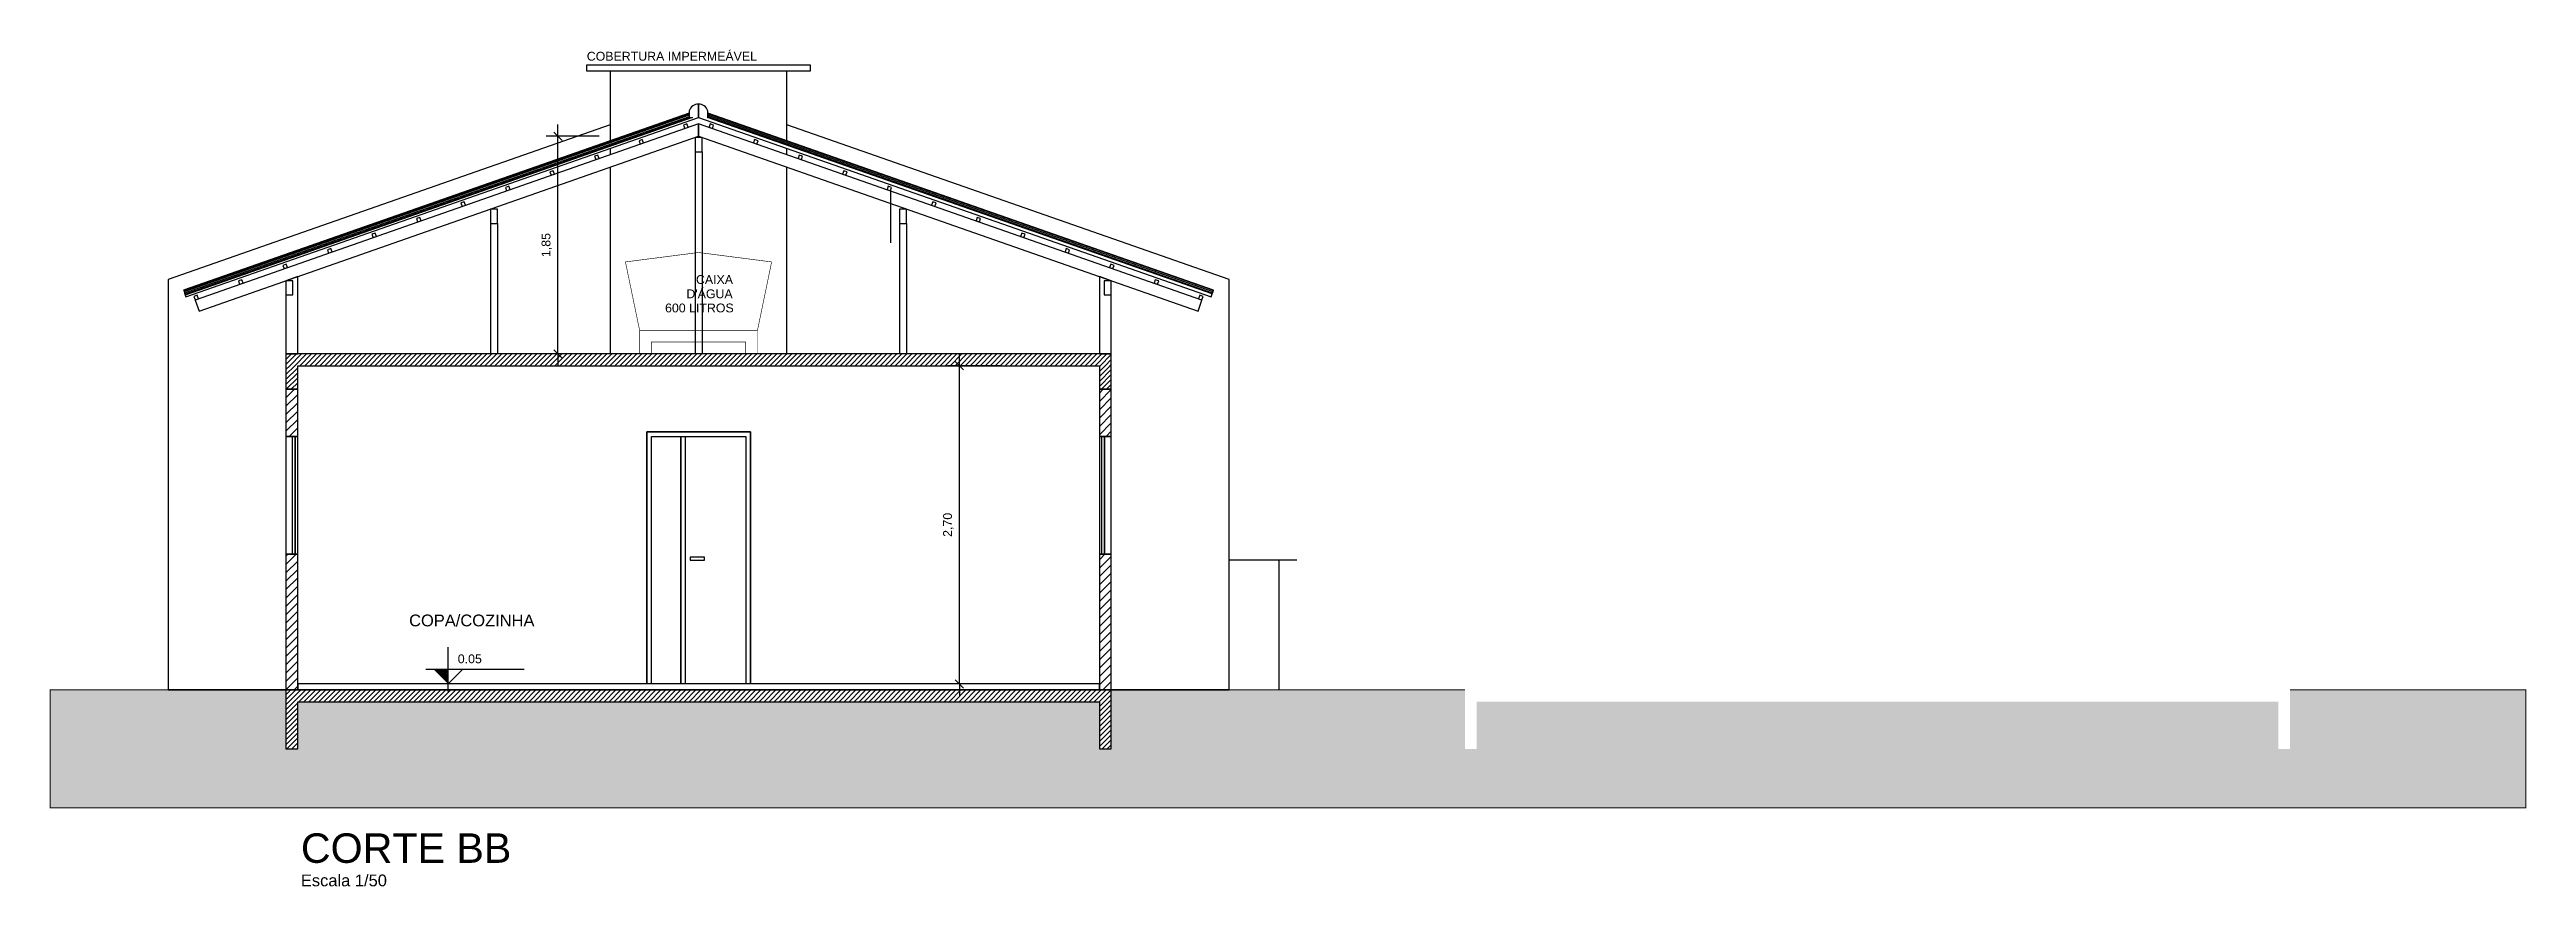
# Model space of a CAD drawing. Header units: metres. Extents: x 49 to 320, y -91 to 27.
# Drawn here: x 63.05 to 84.06, y -10.11 to -3.02 of the extents above; entities that cross this region are included whole.
import ezdxf

# ---------------------------------------------------------------- set-up
doc = ezdxf.new("R2010")
doc.units = ezdxf.units.M
doc.header["$LTSCALE"] = 0.2
doc.linetypes.add('DASHED', pattern=[0.75, 0.5, -0.25])
for name, color, linetype in [('ARQ-___-___-CTA', 240, 'Continuous'), ('ARQ-___-___-LEG', 3, 'Continuous'), ('ARQ-___-___-VST', 9, 'Continuous'), ('ARQ-ALV', 6, 'Continuous'), ('ARQ-ALV-___-HTC', 13, 'Continuous'), ('ARQ-ALV-BXA', 1, 'Continuous'), ('ARQ-COB', 4, 'Continuous'), ('ARQ-CXO', 2, 'Continuous'), ('ARQ-DVI', 1, 'Continuous'), ('ARQ-FOR', 2, 'Continuous'), ('ARQ-LAJ', 12, 'Continuous'), ('ARQ-LAJ-___-HTC', 13, 'Continuous'), ('ARQ-PIS', 2, 'Continuous'), ('ARQ-VIG', 12, 'Continuous'), ('ARQ-VIG-___-HTC', 13, 'Continuous')]:
    doc.layers.add(name, color=color, linetype=linetype)
doc.styles.add('REGUA200', font='arial.ttf')
doc.styles.add('REGUA60', font='arial.ttf')
doc.styles.add('REGUA80', font='arial.ttf')
doc.dimstyles.new('Active3D', dxfattribs={"dimtxt": 1.5, "dimasz": 0.01, "dimexe": 2, "dimexo": 3, "dimgap": 0.98, "dimtad": 1, "dimlfac": -1, "dimrnd": 0.005, "dimzin": 0, "dimtxsty": 'REGUA60', "dimblk": 'COTATR', "dimcen": 4, "dimdle": 4, "dimclrt": 2, "dimadec": 0, "dimazin": 0, "dimtfac": 1, "dimtmove": 2, "dimatfit": 2, "dimfxl": 1, "dimarcsym": 0})
pattern_1 = [(45, (106.151015, -69.59702), (-0.03535534, 0.03535534), [])]
pattern_2 = [(45, (106.151015, -69.597022), (-0.021213203, 0.021213203), [])]

msp = doc.modelspace()

# ---------------------------------------------------------------- texts
at = {"style": 'REGUA60'}
for s, p in [("D'ÁGUA", (68.452, -5.125)), ('CAIXA', (68.533, -5.004)), ('600 LITROS', (68.271, -5.245))]:
    msp.add_text(s, height=0.075, dxfattribs=at).set_placement(p)
at = {"layer": 'ARQ-___-___-LEG'}
for s, height, style, p in [('COBERTURA IMPERMEÁVEL', 0.075, 'REGUA60', (67.607, -3.11)), ('COPA/COZINHA', 0.1, 'REGUA80', (66.1, -7.908))]:
    msp.add_text(s, height=height, dxfattribs=dict(at, style=style)).set_placement(p)

# ---------------------------------------------------------------- blocks, each defined once
blk = doc.blocks.new('Titul1')
at = {"color": 6, "style": 'REGUA200', "width": 1.4}
blk.add_attdef('TITULO', (0, 0), '', height=5, dxfattribs=at)
at = {"color": 0, "style": 'REGUA80', "width": 1.4}
blk.add_attdef('ESCALA', (0, -3.98), '', height=2, dxfattribs=at)
blk = doc.blocks.new('NivelCR')
for p, q in [((0, -1.25), (0, 6.25)), ((-3.75, 2.5), (12.92, 2.5)), ((0, 0), (2.5, 2.5))]:
    blk.add_line(p, q)
blk.add_solid([(-2.5, 2.5), (0, 0), (0, 2.5)])
at = {"color": 0, "linetype": 'ByBlock', "style": 'REGUA60', "width": 1.4}
blk.add_attdef('NIVEL', (1.66, 3.51), '', height=1.5, dxfattribs=at)
blk = doc.blocks.new('COTATR')
at = {"color": 6}
blk.add_line((-71, -71), (71, 71), dxfattribs=at)
at = {"color": 0, "linetype": 'ByBlock'}
blk.add_line((0, 0), (200, 0), dxfattribs=at)
blk = doc.blocks.new('*D787')
at = {"layer": 'ARQ-___-___-CTA', "color": 0, "lineweight": -2, "transparency": 16777216}
for p, q in [((71.118, -5.697), (70.668, -5.697)), ((70.768, -8.397), (70.768, -5.698)), ((71.118, -8.397), (70.668, -8.397))]:
    blk.add_line(p, q, dxfattribs=at)
at = {"layer": 'Defpoints', "color": 0, "transparency": 16777216}
for p in [(70.768, -5.697), (71.268, -5.697), (71.268, -8.397)]:
    blk.add_point(p, dxfattribs=at)
at = {"layer": 'ARQ-___-___-CTA', "color": 0, "lineweight": -2, "transparency": 16777216, "xscale": 0.0005, "yscale": 0.0005, "zscale": 0.0005}
for p, rotation in [((70.768, -5.697), 90), ((70.768, -8.397), 270)]:
    blk.add_blockref('COTATR', p, dxfattribs=dict(at, rotation=rotation))
at = {"layer": 'ARQ-___-___-CTA', "color": 2, "transparency": 16777216, "insert": (70.674, -7.047), "char_height": 0.075, "attachment_point": 5, "rotation": 90, "style": 'REGUA60'}
blk.add_mtext('2,70', dxfattribs=at)
blk = doc.blocks.new('*D788')
at = {"layer": 'ARQ-___-___-CTA', "color": 0, "lineweight": -2, "transparency": 16777216}
for p, q in [((67.712, -3.751), (67.262, -3.751)), ((67.362, -5.597), (67.362, -3.752)), ((67.712, -5.597), (67.262, -5.597))]:
    blk.add_line(p, q, dxfattribs=at)
at = {"layer": 'Defpoints', "color": 0, "transparency": 16777216}
for p in [(67.362, -3.751), (67.862, -3.751), (67.862, -5.597)]:
    blk.add_point(p, dxfattribs=at)
at = {"layer": 'ARQ-___-___-CTA', "color": 0, "lineweight": -2, "transparency": 16777216, "xscale": 0.0005, "yscale": 0.0005, "zscale": 0.0005}
for p, rotation in [((67.362, -3.751), 90), ((67.362, -5.597), 270)]:
    blk.add_blockref('COTATR', p, dxfattribs=dict(at, rotation=rotation))
at = {"layer": 'ARQ-___-___-CTA', "color": 2, "transparency": 16777216, "insert": (67.268, -4.674), "char_height": 0.075, "attachment_point": 5, "rotation": 90, "style": 'REGUA60'}
blk.add_mtext('1,85', dxfattribs=at)

# ---------------------------------------------------------------- dimensions: what is measured, and where the dimension line sits
at = {"layer": 'ARQ-___-___-CTA'}
for base, p1, p2, picture, middle in [((67.362, -3.751), (67.862, -5.597), (67.862, -3.751), '*D788', (67.268, -4.674)), ((70.768, -5.697), (71.268, -8.397), (71.268, -5.697), '*D787', (70.674, -7.047))]:
    dim = msp.add_linear_dim(base=base, p1=p1, p2=p2, angle=90, dimstyle='Active3D', override={"dimscale": 0.05}, dxfattribs=at)
    dim.commit()
    dim.dimension.update_dxf_attribs({"geometry": picture, "text_midpoint": middle})

# ---------------------------------------------------------------- hatches: boundary and pattern name
at = {"layer": 'ARQ-___-___-VST'}
h = msp.add_hatch(dxfattribs=at)
h.set_pattern_fill('SOLO1', color=256, scale=0.3, style=0)
h.set_pattern_definition([(45, (-57.04693, -24.17179), (2e-17, 0.18), [0.12727922, -0.12727922]), (45, (-57.01693, -24.20179), (2e-17, 0.18), [0.12727922, -0.12727922]), (45, (-56.98693, -24.23179), (2e-17, 0.18), [0.12727922, -0.12727922]), (315, (-56.95693, -24.23179), (0.18, -5e-17), [0.12727922, -0.12727922]), (315, (-56.92693, -24.20179), (0.18, -5e-17), [0.12727922, -0.12727922]), (315, (-56.89693, -24.17179), (0.18, -5e-17), [0.12727922, -0.12727922])])
h.paths.add_polyline_path([(75.055, -8.547), (75.055, -8.447), (72.055, -8.447), (72.055, -8.547), (72.055, -8.947), (71.955, -8.947), (71.955, -8.547), (65.155, -8.547), (65.155, -8.947), (65.055, -8.947), (65.055, -8.547), (65.055, -8.447), (64.055, -8.447), (63.055, -8.447), (63.055, -9.447), (83.055, -9.447), (84.055, -9.447), (84.055, -8.447), (82.055, -8.447), (82.055, -8.547), (82.055, -8.947), (81.955, -8.947), (81.955, -8.547), (75.155, -8.547), (75.155, -8.947), (75.055, -8.947)])
at = {"layer": 'ARQ-ALV-___-HTC'}
h = msp.add_hatch(dxfattribs=at)
h.set_pattern_fill('_U', color=256, scale=0.05, angle=45, style=0, pattern_type=0)
h.set_pattern_definition(pattern_1)
h.paths.add_polyline_path([(65.055, -8.447), (65.155, -8.447), (65.155, -7.297), (65.055, -7.297)])
h.paths.add_polyline_path([(65.055, -6.297), (65.155, -6.297), (65.155, -5.897), (65.055, -5.897)])
h = msp.add_hatch(dxfattribs=at)
h.set_pattern_fill('_U', color=256, scale=0.05, angle=45, style=0, pattern_type=0)
h.set_pattern_definition(pattern_1)
h.paths.add_polyline_path([(72.055, -7.297), (71.955, -7.297), (71.955, -8.447), (72.055, -8.447)])
h.paths.add_polyline_path([(71.955, -5.897), (71.955, -6.297), (72.055, -6.297), (72.055, -5.897)])
at = {"layer": 'ARQ-LAJ-___-HTC'}
h = msp.add_hatch(dxfattribs=at)
h.set_pattern_fill('_U', color=256, scale=0.03, angle=45, style=0, pattern_type=0)
h.set_pattern_definition(pattern_2)
h.paths.add_polyline_path([(72.055, -5.597), (65.055, -5.597), (65.055, -5.697), (72.055, -5.697)])
h = msp.add_hatch(dxfattribs=at)
h.set_pattern_fill('_U', color=256, scale=0.03, angle=45, style=0, pattern_type=0)
h.set_pattern_definition(pattern_2)
h.paths.add_polyline_path([(65.055, -8.547), (72.055, -8.547), (72.055, -8.447), (65.055, -8.447)])
at = {"layer": 'ARQ-VIG-___-HTC'}
h = msp.add_hatch(dxfattribs=at)
h.set_pattern_fill('_U', color=256, scale=0.03, angle=45, style=0, pattern_type=0)
h.set_pattern_definition(pattern_2)
h.paths.add_polyline_path([(65.155, -5.697), (65.055, -5.697), (65.055, -5.897), (65.155, -5.897)])
h = msp.add_hatch(dxfattribs=at)
h.set_pattern_fill('_U', color=256, scale=0.03, angle=45, style=0, pattern_type=0)
h.set_pattern_definition(pattern_2)
h.paths.add_polyline_path([(72.055, -5.697), (71.955, -5.697), (71.955, -5.897), (72.055, -5.897)])
h = msp.add_hatch(dxfattribs=at)
h.set_pattern_fill('_U', color=256, scale=0.03, angle=45, style=0, pattern_type=0)
h.set_pattern_definition(pattern_2)
h.paths.add_polyline_path([(65.055, -8.947), (65.155, -8.947), (65.155, -8.547), (65.055, -8.547)])
h = msp.add_hatch(dxfattribs=at)
h.set_pattern_fill('_U', color=256, scale=0.03, angle=45, style=0, pattern_type=0)
h.set_pattern_definition(pattern_2)
h.paths.add_polyline_path([(72.055, -8.547), (71.955, -8.547), (71.955, -8.947), (72.055, -8.947)])

# ---------------------------------------------------------------- linework, layer by layer
msp.add_line((70.182, -4.214), (70.182, -4.656))
at = {"linetype": 'DASHED', "const_width": 0.005}
msp.add_lwpolyline([(67.935, -4.817), (68.055, -5.397), (69.055, -5.397), (69.175, -4.817), (68.555, -4.737), (67.935, -4.817)], dxfattribs=at)
for points, const_width in [([(68.055, -5.597), (68.055, -5.397), (69.055, -5.397), (69.055, -5.597)], 0.005), ([(68.155, -5.597), (68.155, -5.497), (68.955, -5.497), (68.955, -5.597)], 0.005), ([(65.055, -8.447), (64.055, -8.447), (63.055, -8.447), (63.055, -9.447), (83.055, -9.447), (84.055, -9.447), (84.055, -8.447), (82.055, -8.447)], 0.01), ([(75.055, -8.447), (72.055, -8.447)], 0.01)]:
    msp.add_lwpolyline(points, dxfattribs=dict(const_width=const_width))
at = {"layer": 'ARQ-___-___-VST'}
for p, q in [((68.475, -3.555), (64.186, -5.056)), ((64.188, -5.06), (68.475, -3.56)), ((68.475, -3.571), (64.191, -5.07)), ((72.924, -5.056), (68.635, -3.555)), ((72.922, -5.06), (68.635, -3.56)), ((72.919, -5.07), (68.635, -3.571)), ((64.199, -5.092), (68.488, -3.591)), ((64.206, -5.113), (68.555, -3.591)), ((64.206, -5.113), (68.555, -3.591)), ((64.206, -5.113), (68.555, -3.591)), ((64.206, -5.113), (68.555, -3.591)), ((64.206, -5.113), (68.555, -3.591)), ((64.206, -5.113), (68.555, -3.591)), ((64.206, -5.113), (68.555, -3.591)), ((64.206, -5.113), (68.555, -3.591)), ((64.206, -5.113), (68.555, -3.591)), ((64.206, -5.113), (68.555, -3.591)), ((64.206, -5.113), (68.555, -3.591)), ((64.206, -5.113), (68.555, -3.591)), ((64.206, -5.113), (68.555, -3.591)), ((64.206, -5.113), (68.555, -3.591)), ((64.206, -5.113), (68.555, -3.591)), ((64.206, -5.113), (68.555, -3.591)), ((64.206, -5.113), (68.555, -3.591)), ((64.206, -5.113), (68.555, -3.591)), ((64.206, -5.113), (68.555, -3.591)), ((64.206, -5.113), (68.555, -3.591)), ((64.206, -5.113), (68.555, -3.591)), ((68.555, -3.645), (64.285, -5.14)), ((64.318, -5.234), (68.555, -3.751)), ((68.555, -3.751), (68.555, -3.645)), ((72.825, -5.14), (68.555, -3.645)), ((68.555, -3.645), (68.555, -3.751)), ((68.555, -3.751), (72.792, -5.234)), ((72.915, -5.082), (68.635, -3.584)), ((64.186, -5.056), (64.188, -5.06)), ((64.188, -5.06), (64.191, -5.07)), ((64.191, -5.07), (64.196, -5.083)), ((64.198, -5.091), (64.199, -5.092)), ((64.199, -5.092), (64.201, -5.098)), ((64.285, -5.14), (64.318, -5.234)), ((72.792, -5.234), (72.825, -5.14)), ((72.904, -5.113), (72.913, -5.085)), ((72.909, -5.098), (72.91, -5.094)), ((72.909, -5.098), (72.91, -5.094)), ((72.909, -5.098), (72.91, -5.094)), ((72.909, -5.098), (72.91, -5.094)), ((72.909, -5.098), (72.91, -5.094)), ((72.909, -5.098), (72.91, -5.094)), ((72.909, -5.098), (72.91, -5.094)), ((72.909, -5.098), (72.91, -5.094)), ((72.909, -5.098), (72.91, -5.094)), ((72.909, -5.098), (72.91, -5.094)), ((72.909, -5.098), (72.91, -5.094)), ((72.909, -5.098), (72.91, -5.094)), ((72.909, -5.098), (72.91, -5.094)), ((72.909, -5.098), (72.91, -5.094)), ((72.909, -5.098), (72.91, -5.094)), ((72.909, -5.098), (72.91, -5.094)), ((72.909, -5.098), (72.91, -5.094)), ((72.909, -5.098), (72.91, -5.094)), ((72.909, -5.098), (72.91, -5.094)), ((72.909, -5.098), (72.91, -5.094)), ((72.909, -5.098), (72.91, -5.094)), ((72.909, -5.098), (72.91, -5.094)), ((72.909, -5.098), (72.91, -5.094)), ((72.909, -5.098), (72.91, -5.094)), ((72.909, -5.098), (72.91, -5.094)), ((72.909, -5.098), (72.91, -5.094)), ((72.909, -5.098), (72.91, -5.094)), ((72.909, -5.098), (72.91, -5.094)), ((72.909, -5.098), (72.91, -5.094)), ((72.909, -5.098), (72.91, -5.094)), ((72.909, -5.098), (72.91, -5.094)), ((72.909, -5.098), (72.91, -5.094)), ((72.909, -5.098), (72.91, -5.094)), ((72.909, -5.098), (72.91, -5.094)), ((72.909, -5.098), (72.91, -5.094)), ((72.909, -5.098), (72.91, -5.094)), ((72.909, -5.098), (72.91, -5.094)), ((72.909, -5.098), (72.91, -5.094)), ((72.909, -5.098), (72.91, -5.094)), ((72.909, -5.098), (72.91, -5.094)), ((72.909, -5.098), (72.91, -5.094)), ((72.909, -5.098), (72.91, -5.094)), ((72.909, -5.098), (72.91, -5.094)), ((72.909, -5.098), (72.91, -5.094)), ((72.909, -5.098), (72.91, -5.094)), ((72.91, -5.094), (72.911, -5.092)), ((72.91, -5.094), (72.911, -5.092)), ((72.91, -5.094), (72.911, -5.092)), ((72.91, -5.094), (72.911, -5.092)), ((72.91, -5.094), (72.911, -5.092)), ((72.91, -5.094), (72.911, -5.092)), ((72.91, -5.094), (72.911, -5.092)), ((72.91, -5.094), (72.911, -5.092)), ((72.91, -5.094), (72.911, -5.092)), ((72.91, -5.094), (72.911, -5.092)), ((72.91, -5.094), (72.911, -5.092)), ((72.91, -5.094), (72.911, -5.092)), ((72.91, -5.094), (72.911, -5.092)), ((72.91, -5.094), (72.911, -5.092)), ((72.91, -5.094), (72.911, -5.092)), ((72.91, -5.094), (72.911, -5.092)), ((72.91, -5.094), (72.911, -5.092)), ((72.91, -5.094), (72.911, -5.092)), ((72.91, -5.094), (72.911, -5.092)), ((72.91, -5.094), (72.911, -5.092)), ((72.91, -5.094), (72.911, -5.092)), ((72.91, -5.094), (72.911, -5.092)), ((72.91, -5.094), (72.911, -5.092)), ((72.91, -5.094), (72.911, -5.092)), ((72.91, -5.094), (72.911, -5.092)), ((72.91, -5.094), (72.911, -5.092)), ((72.91, -5.094), (72.911, -5.092)), ((72.91, -5.094), (72.911, -5.092)), ((72.91, -5.094), (72.911, -5.092)), ((72.91, -5.094), (72.911, -5.092)), ((72.91, -5.094), (72.911, -5.092)), ((72.91, -5.094), (72.911, -5.092)), ((72.91, -5.094), (72.911, -5.092)), ((72.91, -5.094), (72.911, -5.092)), ((72.91, -5.094), (72.911, -5.092)), ((72.91, -5.094), (72.911, -5.092)), ((72.91, -5.094), (72.911, -5.092)), ((72.91, -5.094), (72.911, -5.092)), ((72.91, -5.094), (72.911, -5.092)), ((72.91, -5.094), (72.911, -5.092)), ((72.91, -5.094), (72.911, -5.092)), ((72.91, -5.094), (72.911, -5.092)), ((72.91, -5.094), (72.911, -5.092)), ((72.91, -5.094), (72.911, -5.092)), ((72.91, -5.094), (72.911, -5.092)), ((72.91, -5.094), (72.911, -5.092)), ((72.911, -5.092), (72.913, -5.085)), ((72.911, -5.092), (72.913, -5.085)), ((72.911, -5.092), (72.913, -5.085)), ((72.911, -5.092), (72.913, -5.085)), ((72.911, -5.092), (72.913, -5.085)), ((72.911, -5.092), (72.913, -5.085)), ((72.911, -5.092), (72.913, -5.085)), ((72.911, -5.092), (72.913, -5.085)), ((72.911, -5.092), (72.913, -5.085)), ((72.911, -5.092), (72.913, -5.085)), ((72.911, -5.092), (72.913, -5.085)), ((72.911, -5.092), (72.913, -5.085)), ((72.911, -5.092), (72.913, -5.085)), ((72.911, -5.092), (72.913, -5.085)), ((72.911, -5.092), (72.913, -5.085)), ((72.911, -5.092), (72.913, -5.085)), ((72.911, -5.092), (72.913, -5.085)), ((72.911, -5.092), (72.913, -5.085)), ((72.911, -5.092), (72.913, -5.085)), ((72.911, -5.092), (72.913, -5.085)), ((72.911, -5.092), (72.913, -5.085)), ((72.911, -5.092), (72.913, -5.085)), ((72.911, -5.092), (72.913, -5.085)), ((72.911, -5.092), (72.913, -5.085)), ((72.911, -5.092), (72.913, -5.085)), ((72.911, -5.092), (72.913, -5.085)), ((72.911, -5.092), (72.913, -5.085)), ((72.911, -5.092), (72.913, -5.085)), ((72.911, -5.092), (72.913, -5.085)), ((72.911, -5.092), (72.913, -5.085)), ((72.911, -5.092), (72.913, -5.085)), ((72.911, -5.092), (72.913, -5.085)), ((72.911, -5.092), (72.913, -5.085)), ((72.911, -5.092), (72.913, -5.085)), ((72.911, -5.092), (72.913, -5.085)), ((72.911, -5.092), (72.913, -5.085)), ((72.911, -5.092), (72.913, -5.085)), ((72.911, -5.092), (72.913, -5.085)), ((72.911, -5.092), (72.913, -5.085)), ((72.911, -5.092), (72.913, -5.085)), ((72.911, -5.092), (72.913, -5.085)), ((72.911, -5.092), (72.913, -5.085)), ((72.911, -5.092), (72.913, -5.085)), ((72.911, -5.092), (72.913, -5.085)), ((72.911, -5.092), (72.913, -5.085)), ((72.911, -5.092), (72.913, -5.085)), ((72.911, -5.092), (72.913, -5.085)), ((72.911, -5.092), (72.913, -5.085)), ((72.911, -5.092), (72.913, -5.085)), ((72.911, -5.092), (72.913, -5.085)), ((72.911, -5.092), (72.913, -5.085)), ((72.911, -5.092), (72.913, -5.085)), ((72.911, -5.092), (72.913, -5.085)), ((72.911, -5.092), (72.913, -5.085)), ((72.911, -5.092), (72.913, -5.085)), ((72.911, -5.092), (72.913, -5.085)), ((72.911, -5.092), (72.913, -5.085)), ((72.911, -5.092), (72.913, -5.085)), ((72.911, -5.092), (72.913, -5.085)), ((72.911, -5.092), (72.913, -5.085)), ((72.911, -5.092), (72.913, -5.085)), ((72.911, -5.092), (72.913, -5.085)), ((72.911, -5.092), (72.913, -5.085)), ((72.911, -5.092), (72.913, -5.085)), ((72.911, -5.092), (72.913, -5.085)), ((72.911, -5.092), (72.913, -5.085)), ((72.911, -5.092), (72.913, -5.085)), ((72.911, -5.092), (72.913, -5.085)), ((72.911, -5.092), (72.913, -5.085)), ((72.912, -5.089), (72.915, -5.082)), ((72.915, -5.082), (72.919, -5.07)), ((72.915, -5.082), (72.918, -5.072)), ((72.915, -5.082), (72.918, -5.072)), ((72.915, -5.082), (72.918, -5.072)), ((72.915, -5.082), (72.918, -5.072)), ((72.915, -5.082), (72.918, -5.072)), ((72.915, -5.082), (72.918, -5.072)), ((72.915, -5.082), (72.918, -5.072)), ((72.915, -5.082), (72.918, -5.072)), ((72.915, -5.082), (72.918, -5.072)), ((72.915, -5.082), (72.918, -5.072)), ((72.915, -5.082), (72.918, -5.072)), ((72.915, -5.082), (72.918, -5.072)), ((72.915, -5.082), (72.918, -5.072)), ((72.915, -5.082), (72.918, -5.072)), ((72.915, -5.082), (72.918, -5.072)), ((72.915, -5.082), (72.918, -5.072)), ((72.915, -5.082), (72.918, -5.072)), ((72.915, -5.082), (72.918, -5.072)), ((72.915, -5.082), (72.918, -5.072)), ((72.915, -5.082), (72.918, -5.072)), ((72.915, -5.082), (72.918, -5.072)), ((72.915, -5.082), (72.918, -5.072)), ((72.915, -5.082), (72.918, -5.072)), ((72.915, -5.082), (72.918, -5.072)), ((72.915, -5.082), (72.918, -5.072)), ((72.915, -5.082), (72.918, -5.072)), ((72.915, -5.082), (72.918, -5.072)), ((72.915, -5.082), (72.918, -5.072)), ((72.915, -5.082), (72.918, -5.072)), ((72.915, -5.082), (72.918, -5.072)), ((72.915, -5.082), (72.918, -5.072)), ((72.915, -5.082), (72.918, -5.072)), ((72.915, -5.082), (72.918, -5.072)), ((72.915, -5.082), (72.918, -5.072)), ((72.915, -5.082), (72.918, -5.072)), ((72.915, -5.082), (72.918, -5.072)), ((72.915, -5.082), (72.918, -5.072)), ((72.915, -5.082), (72.918, -5.072)), ((72.915, -5.082), (72.918, -5.072)), ((72.915, -5.082), (72.918, -5.072)), ((72.915, -5.082), (72.918, -5.072)), ((72.915, -5.082), (72.918, -5.072)), ((72.915, -5.082), (72.918, -5.072)), ((72.915, -5.082), (72.918, -5.072)), ((72.915, -5.082), (72.918, -5.072)), ((72.915, -5.082), (72.918, -5.072)), ((72.915, -5.082), (72.918, -5.072)), ((72.915, -5.082), (72.918, -5.072)), ((72.919, -5.07), (72.922, -5.06)), ((72.919, -5.07), (72.922, -5.06)), ((72.919, -5.07), (72.922, -5.06)), ((72.919, -5.07), (72.922, -5.06)), ((72.919, -5.07), (72.922, -5.06)), ((72.919, -5.07), (72.922, -5.06)), ((72.919, -5.07), (72.922, -5.06)), ((72.919, -5.07), (72.922, -5.06)), ((72.919, -5.07), (72.922, -5.06)), ((72.919, -5.07), (72.922, -5.06)), ((72.919, -5.07), (72.922, -5.06)), ((72.919, -5.07), (72.922, -5.06)), ((72.919, -5.07), (72.922, -5.06)), ((72.919, -5.07), (72.922, -5.06)), ((72.919, -5.07), (72.922, -5.06)), ((72.919, -5.07), (72.922, -5.06)), ((72.919, -5.07), (72.922, -5.06)), ((72.919, -5.07), (72.922, -5.06)), ((72.919, -5.07), (72.922, -5.06)), ((72.919, -5.07), (72.922, -5.06)), ((72.919, -5.07), (72.922, -5.06)), ((72.919, -5.07), (72.922, -5.06)), ((72.919, -5.07), (72.922, -5.06)), ((72.919, -5.07), (72.922, -5.06)), ((72.919, -5.07), (72.922, -5.06)), ((72.922, -5.06), (72.924, -5.056)), ((72.922, -5.06), (72.924, -5.056)), ((72.922, -5.06), (72.924, -5.056)), ((72.922, -5.06), (72.924, -5.056)), ((72.922, -5.06), (72.924, -5.056)), ((72.922, -5.06), (72.924, -5.056)), ((72.922, -5.06), (72.924, -5.056)), ((72.922, -5.06), (72.924, -5.056)), ((72.922, -5.06), (72.924, -5.056)), ((72.922, -5.06), (72.924, -5.056)), ((72.922, -5.06), (72.924, -5.056)), ((72.922, -5.06), (72.924, -5.056)), ((72.922, -5.06), (72.924, -5.056)), ((72.922, -5.06), (72.924, -5.056)), ((72.922, -5.06), (72.924, -5.056)), ((72.922, -5.06), (72.924, -5.056)), ((72.922, -5.06), (72.924, -5.056)), ((72.922, -5.06), (72.924, -5.056)), ((72.922, -5.06), (72.924, -5.056)), ((72.922, -5.06), (72.924, -5.056)), ((72.922, -5.06), (72.924, -5.056)), ((72.922, -5.06), (72.924, -5.056)), ((72.922, -5.06), (72.924, -5.056)), ((72.922, -5.06), (72.924, -5.056)), ((72.922, -5.06), (72.924, -5.056)), ((64.055, -5.597), (64.055, -5.897)), ((73.055, -5.897), (73.055, -5.597)), ((65.055, -6.298), (65.055, -7.296)), ((65.107, -6.299), (65.107, -7.295)), ((65.112, -6.299), (65.107, -6.299)), ((65.112, -7.295), (65.112, -6.299)), ((65.155, -7.296), (65.155, -6.298)), ((68.115, -6.257), (68.115, -8.397)), ((68.995, -6.257), (68.115, -6.257)), ((68.155, -6.297), (68.955, -6.297)), ((68.155, -8.397), (68.155, -6.297)), ((68.405, -6.297), (68.405, -8.397)), ((68.445, -8.397), (68.445, -6.297)), ((68.955, -6.297), (68.955, -8.397)), ((68.995, -8.397), (68.995, -6.257)), ((71.955, -6.298), (71.955, -7.296)), ((71.997, -6.299), (71.997, -7.295)), ((72.002, -6.299), (71.997, -6.299)), ((72.002, -7.295), (72.002, -6.299)), ((72.055, -7.296), (72.055, -6.298)), ((65.107, -7.295), (65.112, -7.295)), ((68.485, -7.322), (68.485, -7.347)), ((68.605, -7.322), (68.485, -7.322)), ((68.485, -7.347), (68.605, -7.347)), ((68.605, -7.347), (68.605, -7.322)), ((71.997, -7.295), (72.002, -7.295)), ((73.48, -7.347), (73.055, -7.347)), ((73.48, -8.447), (73.48, -7.347)), ((73.63, -7.347), (73.48, -7.347)), ((65.055, -8.447), (64.055, -8.447)), ((73.055, -8.447), (72.055, -8.447))]:
    msp.add_line(p, q, dxfattribs=at)
at = {"layer": 'ARQ-ALV'}
for p, q in [((65.155, -4.941), (65.055, -4.976)), ((65.055, -4.976), (65.055, -5.597)), ((65.155, -5.597), (65.155, -4.941)), ((71.955, -4.941), (71.955, -5.597)), ((72.055, -4.976), (71.955, -4.941)), ((72.055, -5.597), (72.055, -4.976)), ((65.055, -5.597), (65.155, -5.597)), ((71.955, -5.597), (72.055, -5.597)), ((65.155, -5.897), (65.055, -5.897)), ((65.055, -5.897), (65.055, -6.297)), ((65.155, -6.297), (65.155, -5.897)), ((71.955, -5.897), (71.955, -6.297)), ((72.055, -5.897), (71.955, -5.897)), ((72.055, -6.297), (72.055, -5.897)), ((65.055, -6.297), (65.155, -6.297)), ((71.955, -6.297), (72.055, -6.297)), ((65.155, -7.297), (65.055, -7.297)), ((65.055, -7.297), (65.055, -8.447)), ((65.155, -8.397), (65.155, -7.297)), ((71.955, -7.297), (71.955, -8.397)), ((72.055, -7.297), (71.955, -7.297)), ((72.055, -8.447), (72.055, -7.297)), ((65.155, -8.447), (65.155, -8.397)), ((71.955, -8.397), (71.955, -8.447)), ((65.055, -8.447), (65.155, -8.447)), ((71.955, -8.447), (72.055, -8.447))]:
    msp.add_line(p, q, dxfattribs=at)
at = {"layer": 'ARQ-ALV-BXA'}
for p, q in [((67.805, -3.197), (67.805, -3.497)), ((69.305, -3.497), (69.305, -3.197)), ((67.805, -3.497), (67.805, -3.789)), ((69.305, -3.789), (69.305, -3.497)), ((67.805, -3.654), (64.055, -4.966)), ((73.055, -4.966), (69.305, -3.654)), ((67.805, -3.854), (67.805, -3.908)), ((69.305, -3.908), (69.305, -3.854)), ((67.805, -4.014), (67.805, -5.597)), ((69.305, -5.597), (69.305, -4.014)), ((64.055, -4.966), (64.055, -5.597)), ((73.055, -5.597), (73.055, -4.966)), ((64.055, -5.897), (64.055, -8.447)), ((73.055, -8.447), (73.055, -5.897)), ((68.115, -6.257), (68.995, -6.257)), ((68.115, -8.397), (68.115, -6.257)), ((68.405, -8.397), (68.405, -6.297)), ((68.995, -6.257), (68.995, -8.397)), ((64.055, -8.447), (65.055, -8.447)), ((72.055, -8.447), (73.055, -8.447))]:
    msp.add_line(p, q, dxfattribs=at)
at = {"layer": 'ARQ-COB'}
for p, q in [((68.475, -3.535), (68.475, -3.585)), ((68.555, -3.479), (68.555, -3.591)), ((68.555, -3.591), (68.555, -3.479)), ((68.635, -3.591), (68.635, -3.535)), ((68.475, -3.585), (64.196, -5.083)), ((64.198, -5.091), (68.483, -3.591)), ((68.505, -3.591), (64.201, -5.098)), ((64.206, -5.113), (68.555, -3.591)), ((68.483, -3.591), (68.505, -3.591)), ((68.555, -3.591), (72.904, -5.113)), ((72.912, -5.089), (68.632, -3.591)), ((68.632, -3.591), (68.635, -3.591)), ((64.196, -5.083), (64.198, -5.091)), ((64.201, -5.098), (64.206, -5.113)), ((72.904, -5.113), (72.912, -5.089))]:
    msp.add_line(p, q, dxfattribs=at)
for start, end in [(90, 159.984), (20.016, 90)]:
    msp.add_arc((68.555, -3.564), 0.0851, start, end, dxfattribs=at)
at = {"layer": 'ARQ-CXO'}
for p, q in [((65.155, -6.297), (65.055, -6.297)), ((65.055, -6.297), (65.055, -6.298)), ((65.055, -6.298), (65.155, -6.298)), ((65.155, -6.298), (65.155, -6.297)), ((72.055, -6.297), (71.955, -6.297)), ((71.955, -6.297), (71.955, -6.298)), ((71.955, -6.298), (72.055, -6.298)), ((72.055, -6.298), (72.055, -6.297)), ((65.055, -7.296), (65.055, -7.297)), ((65.155, -7.296), (65.055, -7.296)), ((65.055, -7.297), (65.155, -7.297)), ((65.155, -7.297), (65.155, -7.296)), ((71.955, -7.296), (71.955, -7.297)), ((72.055, -7.296), (71.955, -7.296)), ((71.955, -7.297), (72.055, -7.297)), ((72.055, -7.297), (72.055, -7.296))]:
    msp.add_line(p, q, dxfattribs=at)
at = {"layer": 'ARQ-DVI'}
for p, q in [((65.132, -6.299), (65.132, -7.295)), ((65.137, -6.299), (65.132, -6.299)), ((65.137, -7.295), (65.137, -6.299)), ((71.977, -6.299), (71.972, -6.299)), ((71.972, -6.299), (71.972, -7.295)), ((71.977, -7.295), (71.977, -6.299)), ((65.132, -7.295), (65.137, -7.295)), ((71.972, -7.295), (71.977, -7.295))]:
    msp.add_line(p, q, dxfattribs=at)
at = {"layer": 'ARQ-FOR'}
for p, q in [((68.078, -3.779), (68.05, -3.789)), ((68.088, -3.807), (68.078, -3.779)), ((68.456, -3.647), (68.428, -3.657)), ((68.428, -3.657), (68.438, -3.685)), ((68.438, -3.685), (68.466, -3.675)), ((68.466, -3.675), (68.456, -3.647)), ((68.555, -3.763), (68.525, -3.763)), ((68.525, -3.763), (68.525, -3.883)), ((68.585, -3.763), (68.555, -3.763)), ((68.585, -3.883), (68.585, -3.763)), ((68.654, -3.647), (68.644, -3.675)), ((68.644, -3.675), (68.672, -3.685)), ((68.682, -3.657), (68.654, -3.647)), ((68.672, -3.685), (68.682, -3.657)), ((69.031, -3.779), (69.022, -3.807)), ((69.06, -3.789), (69.031, -3.779)), ((67.701, -3.911), (67.673, -3.921)), ((67.673, -3.921), (67.683, -3.949)), ((67.683, -3.949), (67.711, -3.939)), ((67.711, -3.939), (67.701, -3.911)), ((68.05, -3.789), (68.06, -3.817)), ((68.06, -3.817), (68.088, -3.807)), ((68.525, -3.883), (68.555, -3.883)), ((68.525, -3.883), (68.525, -5.597)), ((68.555, -3.883), (68.585, -3.883)), ((68.585, -3.883), (68.585, -5.597)), ((69.022, -3.807), (69.05, -3.817)), ((69.05, -3.817), (69.06, -3.789)), ((69.409, -3.911), (69.399, -3.939)), ((69.399, -3.939), (69.427, -3.949)), ((69.437, -3.921), (69.409, -3.911)), ((69.427, -3.949), (69.437, -3.921)), ((66.946, -4.175), (66.918, -4.185)), ((66.918, -4.185), (66.927, -4.214)), ((66.956, -4.204), (66.946, -4.175)), ((67.323, -4.043), (67.295, -4.053)), ((67.295, -4.053), (67.305, -4.081)), ((67.305, -4.081), (67.333, -4.072)), ((67.333, -4.072), (67.323, -4.043)), ((69.787, -4.043), (69.777, -4.072)), ((69.777, -4.072), (69.805, -4.081)), ((69.815, -4.053), (69.787, -4.043)), ((69.805, -4.081), (69.815, -4.053)), ((70.164, -4.175), (70.154, -4.204)), ((70.192, -4.185), (70.164, -4.175)), ((70.182, -4.214), (70.192, -4.185)), ((66.568, -4.308), (66.54, -4.317)), ((66.54, -4.317), (66.55, -4.346)), ((66.55, -4.346), (66.578, -4.336)), ((66.578, -4.336), (66.568, -4.308)), ((66.85, -4.37), (66.79, -4.37)), ((66.79, -4.37), (66.79, -4.49)), ((66.85, -4.49), (66.85, -4.37)), ((66.927, -4.214), (66.956, -4.204)), ((70.154, -4.204), (70.182, -4.214)), ((70.32, -4.37), (70.26, -4.37)), ((70.26, -4.37), (70.26, -4.49)), ((70.32, -4.49), (70.32, -4.37)), ((70.542, -4.308), (70.532, -4.336)), ((70.532, -4.336), (70.56, -4.346)), ((70.57, -4.317), (70.542, -4.308)), ((70.56, -4.346), (70.57, -4.317)), ((65.813, -4.572), (65.785, -4.582)), ((65.785, -4.582), (65.795, -4.61)), ((65.795, -4.61), (65.823, -4.6)), ((65.823, -4.6), (65.813, -4.572)), ((66.191, -4.44), (66.162, -4.45)), ((66.162, -4.45), (66.172, -4.478)), ((66.172, -4.478), (66.201, -4.468)), ((66.201, -4.468), (66.191, -4.44)), ((66.79, -4.49), (66.85, -4.49)), ((66.79, -4.49), (66.79, -5.597)), ((66.85, -4.49), (66.85, -5.597)), ((70.26, -4.49), (70.32, -4.49)), ((70.26, -4.49), (70.26, -5.597)), ((70.32, -4.49), (70.32, -5.597)), ((70.919, -4.44), (70.909, -4.468)), ((70.909, -4.468), (70.938, -4.478)), ((70.947, -4.45), (70.919, -4.44)), ((70.938, -4.478), (70.947, -4.45)), ((71.297, -4.572), (71.287, -4.6)), ((71.287, -4.6), (71.315, -4.61)), ((71.325, -4.582), (71.297, -4.572)), ((71.315, -4.61), (71.325, -4.582)), ((65.436, -4.704), (65.407, -4.714)), ((65.407, -4.714), (65.417, -4.742)), ((65.417, -4.742), (65.446, -4.732)), ((65.446, -4.732), (65.436, -4.704)), ((71.674, -4.704), (71.664, -4.732)), ((71.664, -4.732), (71.693, -4.742)), ((71.703, -4.714), (71.674, -4.704)), ((71.693, -4.742), (71.703, -4.714)), ((64.681, -4.968), (64.652, -4.978)), ((64.652, -4.978), (64.662, -5.006)), ((64.662, -5.006), (64.691, -4.997)), ((64.691, -4.997), (64.681, -4.968)), ((65.058, -4.836), (65.03, -4.846)), ((65.03, -4.846), (65.04, -4.874)), ((65.04, -4.874), (65.068, -4.864)), ((65.115, -4.977), (65.055, -4.977)), ((65.055, -4.977), (65.055, -5.097)), ((65.068, -4.864), (65.058, -4.836)), ((65.115, -5.097), (65.115, -4.977)), ((72.055, -4.977), (71.995, -4.977)), ((71.995, -4.977), (71.995, -5.097)), ((72.052, -4.836), (72.042, -4.864)), ((72.042, -4.864), (72.07, -4.874)), ((72.08, -4.846), (72.052, -4.836)), ((72.055, -5.097), (72.055, -4.977)), ((72.07, -4.874), (72.08, -4.846)), ((72.429, -4.968), (72.419, -4.997)), ((72.419, -4.997), (72.448, -5.006)), ((72.458, -4.978), (72.429, -4.968)), ((72.448, -5.006), (72.458, -4.978)), ((64.303, -5.1), (64.275, -5.11)), ((64.275, -5.11), (64.285, -5.139)), ((64.285, -5.139), (64.313, -5.129)), ((64.313, -5.129), (64.303, -5.1)), ((65.055, -5.097), (65.115, -5.097)), ((71.995, -5.097), (72.055, -5.097)), ((72.807, -5.1), (72.797, -5.129)), ((72.797, -5.129), (72.825, -5.139)), ((72.835, -5.11), (72.807, -5.1)), ((72.825, -5.139), (72.835, -5.11))]:
    msp.add_line(p, q, dxfattribs=at)
at = {"layer": 'ARQ-LAJ'}
for p, q in [((65.055, -5.597), (65.055, -5.697)), ((65.155, -5.597), (65.055, -5.597)), ((71.955, -5.597), (65.155, -5.597)), ((72.055, -5.597), (71.955, -5.597)), ((72.055, -5.697), (72.055, -5.597)), ((65.155, -5.697), (71.955, -5.697)), ((65.155, -8.447), (65.055, -8.447)), ((65.055, -8.447), (65.055, -8.547)), ((71.955, -8.447), (65.155, -8.447)), ((65.155, -8.547), (71.955, -8.547)), ((72.055, -8.447), (71.955, -8.447)), ((72.055, -8.547), (72.055, -8.447))]:
    msp.add_line(p, q, dxfattribs=at)
at = {"layer": 'ARQ-PIS'}
for p, q in [((69.505, -3.147), (67.605, -3.147)), ((67.605, -3.147), (67.605, -3.197)), ((69.505, -3.197), (69.505, -3.147)), ((67.605, -3.197), (69.505, -3.197)), ((65.155, -8.397), (65.155, -8.447)), ((71.955, -8.397), (65.155, -8.397)), ((71.955, -8.447), (71.955, -8.397)), ((65.155, -8.447), (71.955, -8.447))]:
    msp.add_line(p, q, dxfattribs=at)
at = {"layer": 'ARQ-VIG'}
for p, q in [((65.055, -5.697), (65.055, -5.897)), ((65.155, -5.897), (65.155, -5.697)), ((71.955, -5.697), (71.955, -5.897)), ((72.055, -5.897), (72.055, -5.697)), ((65.055, -5.897), (65.155, -5.897)), ((71.955, -5.897), (72.055, -5.897)), ((65.055, -8.547), (65.055, -8.947)), ((65.155, -8.947), (65.155, -8.547)), ((71.955, -8.547), (71.955, -8.947)), ((72.055, -8.947), (72.055, -8.547)), ((65.055, -8.947), (65.155, -8.947)), ((71.955, -8.947), (72.055, -8.947))]:
    msp.add_line(p, q, dxfattribs=at)

# ---------------------------------------------------------------- block references
at = {"layer": 'ARQ-___-___-CTA', "color": 2}
ref = msp.add_blockref('NivelCR', (66.43, -8.397), dxfattribs=dict(at, xscale=0.05, yscale=0.05, zscale=0.05))
ref.add_attrib('NIVEL', '0.05', (66.513, -8.221), dxfattribs={"layer": '0', "color": 0, "linetype": 'ByBlock', "height": 0.075, "style": 'REGUA60'})
at = {"layer": 'ARQ-___-___-LEG'}
ref = msp.add_blockref('Titul1', (65.182, -9.914), dxfattribs=dict(at, xscale=0.05, yscale=0.05, zscale=0.05))
ref.add_attrib('TITULO', 'CORTE BB', (65.182, -9.914), dxfattribs={"layer": '0', "color": 6, "height": 0.25, "style": 'REGUA200'})
ref.add_attrib('ESCALA', 'Escala 1/50', (65.182, -10.113), dxfattribs={"layer": '0', "color": 0, "height": 0.1, "style": 'REGUA80'})

msp.set_redraw_order([(e.dxf.handle, doc.entitydb.next_handle()) for e in msp.query("TEXT MTEXT ATTDEF DIMENSION ARC_DIMENSION")])  # texts and dimensions are drawn at this point

doc.saveas('drawing.dxf')
